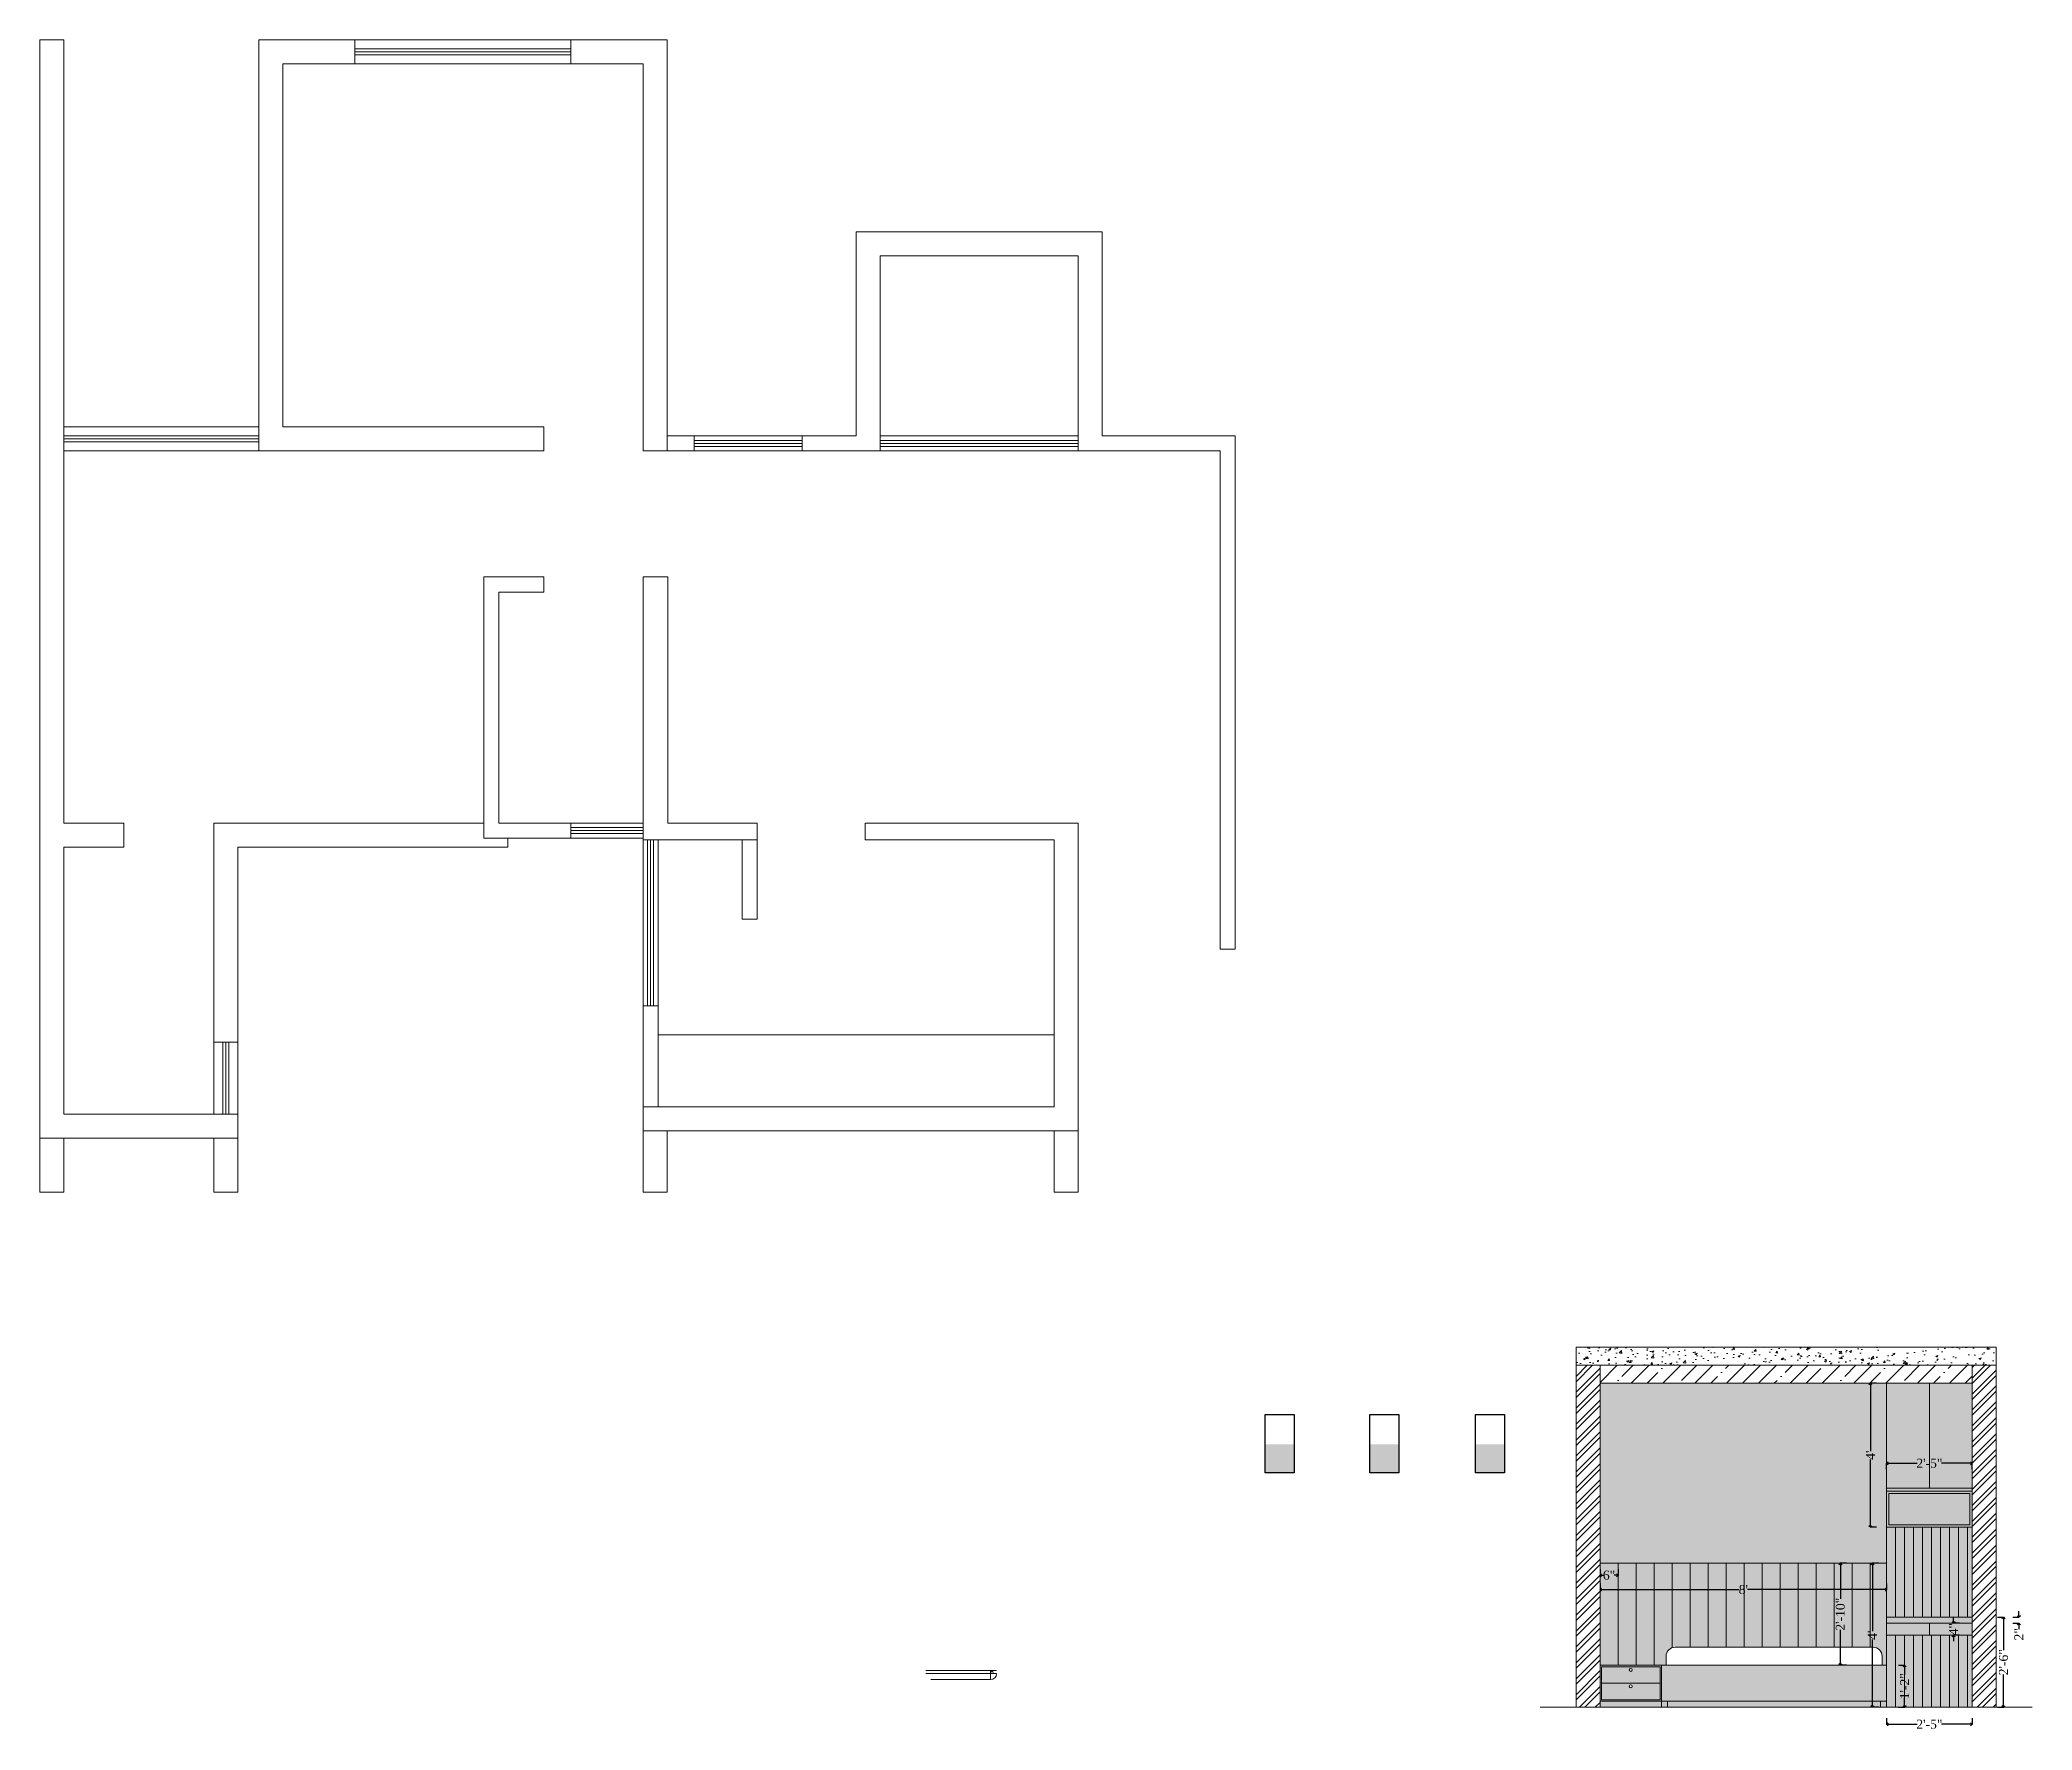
# Model space of a CAD drawing. Header units: inches. Extents: x 2744 to 7136, y -4349 to -2068.
# Drawn here: x 4895 to 5559, y -2687 to -2123 of the extents above; entities that cross this region are included whole.
import ezdxf

# ---------------------------------------------------------------- set-up
doc = ezdxf.new("R2010")
doc.units = ezdxf.units.IN
doc.header["$MEASUREMENT"] = 0
doc.header["$PDMODE"] = 32
doc.linetypes.add('DASHED2', pattern=[0.375, 0.25, -0.125])
doc.layers.add('FURNI', color=140, linetype='Continuous', lineweight=18)
doc.layers.add('HATCH', color=251, linetype='Continuous', lineweight=0, transparency=0.75)
doc.styles.add('syf', font='sylfaen.ttf')
doc.dimstyles.new('MAIN DIM', dxfattribs={"dimtxt": 250, "dimasz": 120, "dimexe": 0.075, "dimexo": 0, "dimgap": 0.03, "dimtad": 0, "dimdec": 0, "dimzin": 0, "dimdsep": 46, "dimtxsty": 'syf', "dimblk": 'OPEN90', "dimcen": 0, "dimclrd": 256, "dimclre": 256, "dimclrt": 3, "dimazin": 0, "dimtfac": 1, "dimtdec": 0, "dimtofl": 0, "dimtmove": 0, "dimatfit": 3, "dimldrblk": 'ORIGIN', "dimfxl": 0, "dimtolj": 1, "dimtzin": 0, "dimarcsym": 0})

msp = doc.modelspace()

# ---------------------------------------------------------------- blocks, each defined once
blk = doc.blocks.new('_Open90')
at = {"color": 0, "linetype": 'ByBlock', "lineweight": -2}
for p, q in [((0, 0), (-1, 0)), ((-0.5, 0.5), (0, 0)), ((0, 0), (-0.5, -0.5))]:
    blk.add_line(p, q, dxfattribs=at)
blk = doc.blocks.new('*D42')
at = {"layer": 'Defpoints', "color": 0, "transparency": 16777216}
for p in [(5510.82, -2679.1), (5539.32, -2679.1), (5539.32, -2684.77)]:
    blk.add_point(p, dxfattribs=at)
at = {"layer": 'FURNI', "color": 253, "linetype": 'DASHED2', "lineweight": -2, "transparency": 16777216}
for p, q in [((5510.82, -2682.77), (5510.82, -2684.84)), ((5539.32, -2682.77), (5539.32, -2684.84))]:
    blk.add_line(p, q, dxfattribs=at)
at = {"layer": 'FURNI', "color": 253, "lineweight": -2, "transparency": 16777216}
for p, q in [((5511.82, -2684.77), (5521.01, -2684.77)), ((5538.32, -2684.77), (5529.13, -2684.77))]:
    blk.add_line(p, q, dxfattribs=at)
at = {"layer": 'FURNI', "color": 253, "lineweight": -2, "transparency": 16777216, "rotation": 180}
blk.add_blockref('_Open90', (5510.82, -2684.77), dxfattribs=at)
at = {"layer": 'FURNI', "color": 253, "lineweight": -2, "transparency": 16777216}
blk.add_blockref('_Open90', (5539.32, -2684.77), dxfattribs=at)
at = {"layer": 'FURNI', "color": 1, "transparency": 16777216, "insert": (5525.07, -2684.77), "char_height": 3, "attachment_point": 5, "style": 'syf'}
blk.add_mtext('\\A1;2\'-5"', dxfattribs=at)
blk = doc.blocks.new('_Origin')
at = {"color": 0, "linetype": 'ByBlock', "lineweight": -2}
blk.add_line((0, 0), (-1, 0), dxfattribs=at)
blk.add_circle((0, 0), 0.5, dxfattribs=at)
blk = doc.blocks.new('*D43')
at = {"layer": 'Defpoints', "color": 0, "transparency": 16777216}
for p in [(5510.82, -2631.1), (5506.06, -2679.1), (5510.82, -2679.1)]:
    blk.add_point(p, dxfattribs=at)
at = {"layer": 'FURNI', "color": 253, "linetype": 'DASHED2', "lineweight": -2, "transparency": 16777216}
for p, q in [((5508.06, -2631.1), (5505.98, -2631.1)), ((5508.06, -2679.1), (5505.98, -2679.1))]:
    blk.add_line(p, q, dxfattribs=at)
at = {"layer": 'FURNI', "color": 253, "lineweight": -2, "transparency": 16777216}
for p, q in [((5506.06, -2632.1), (5506.06, -2653.71)), ((5506.06, -2678.1), (5506.06, -2656.5))]:
    blk.add_line(p, q, dxfattribs=at)
for p, rotation in [((5506.06, -2631.1), 90), ((5506.06, -2679.1), 270)]:
    blk.add_blockref('_Open90', p, dxfattribs=dict(at, rotation=rotation))
at = {"layer": 'FURNI', "color": 1, "transparency": 16777216, "insert": (5506.06, -2655.1), "char_height": 3, "attachment_point": 5, "rotation": 90, "style": 'syf'}
blk.add_mtext("\\A1;4'", dxfattribs=at)
blk = doc.blocks.new('*D44')
at = {"layer": 'Defpoints', "color": 0, "transparency": 16777216}
for p in [(5510.82, -2665.1), (5510.82, -2679.1), (5516.82, -2679.1)]:
    blk.add_point(p, dxfattribs=at)
at = {"layer": 'FURNI', "color": 253, "linetype": 'DASHED2', "lineweight": -2, "transparency": 16777216}
for p, q in [((5514.82, -2665.1), (5516.89, -2665.1)), ((5514.82, -2679.1), (5516.89, -2679.1))]:
    blk.add_line(p, q, dxfattribs=at)
at = {"layer": 'FURNI', "color": 253, "lineweight": -2, "transparency": 16777216}
for p, q in [((5516.82, -2666.1), (5516.82, -2668.2)), ((5516.82, -2678.1), (5516.82, -2676.01))]:
    blk.add_line(p, q, dxfattribs=at)
for p, rotation in [((5516.82, -2665.1), 90), ((5516.82, -2679.1), 270)]:
    blk.add_blockref('_Open90', p, dxfattribs=dict(at, rotation=rotation))
at = {"layer": 'FURNI', "color": 1, "transparency": 16777216, "insert": (5516.82, -2672.1), "char_height": 3, "attachment_point": 5, "rotation": 90, "style": 'syf'}
blk.add_mtext('\\A1;1\'-2"', dxfattribs=at)
blk = doc.blocks.new('*D45')
at = {"layer": 'Defpoints', "color": 0, "transparency": 16777216}
for p in [(5415.32, -2631.1), (5510.82, -2631.1), (5415.32, -2639.89)]:
    blk.add_point(p, dxfattribs=at)
at = {"layer": 'FURNI', "color": 253, "linetype": 'DASHED2', "lineweight": -2, "transparency": 16777216}
for p, q in [((5415.32, -2637.89), (5415.32, -2639.96)), ((5510.82, -2637.89), (5510.82, -2639.96))]:
    blk.add_line(p, q, dxfattribs=at)
at = {"layer": 'FURNI', "color": 253, "lineweight": -2, "transparency": 16777216}
for p, q in [((5416.32, -2639.89), (5461.7, -2639.89)), ((5509.82, -2639.89), (5464.44, -2639.89))]:
    blk.add_line(p, q, dxfattribs=at)
at = {"layer": 'FURNI', "color": 253, "lineweight": -2, "transparency": 16777216, "rotation": 180}
blk.add_blockref('_Open90', (5415.32, -2639.89), dxfattribs=at)
at = {"layer": 'FURNI', "color": 253, "lineweight": -2, "transparency": 16777216}
blk.add_blockref('_Open90', (5510.82, -2639.89), dxfattribs=at)
at = {"layer": 'FURNI', "color": 1, "transparency": 16777216, "insert": (5463.07, -2639.89), "char_height": 3, "attachment_point": 5, "style": 'syf'}
blk.add_mtext("\\A1;8'", dxfattribs=at)
blk = doc.blocks.new('*D46')
at = {"layer": 'Defpoints', "color": 0, "transparency": 16777216}
for p in [(5415.32, -2631.1), (5421.32, -2631.1), (5421.32, -2635.09)]:
    blk.add_point(p, dxfattribs=at)
at = {"layer": 'FURNI', "color": 253, "linetype": 'DASHED2', "lineweight": -2, "transparency": 16777216}
for p, q in [((5415.32, -2633.09), (5415.32, -2635.17)), ((5421.32, -2633.09), (5421.32, -2635.17))]:
    blk.add_line(p, q, dxfattribs=at)
at = {"layer": 'FURNI', "color": 253, "lineweight": -2, "transparency": 16777216}
for p, q in [((5416.32, -2635.09), (5416.66, -2635.09)), ((5420.32, -2635.09), (5419.98, -2635.09))]:
    blk.add_line(p, q, dxfattribs=at)
at = {"layer": 'FURNI', "color": 253, "lineweight": -2, "transparency": 16777216, "rotation": 180}
blk.add_blockref('_Open90', (5415.32, -2635.09), dxfattribs=at)
at = {"layer": 'FURNI', "color": 253, "lineweight": -2, "transparency": 16777216}
blk.add_blockref('_Open90', (5421.32, -2635.09), dxfattribs=at)
at = {"layer": 'FURNI', "color": 1, "transparency": 16777216, "insert": (5418.32, -2635.09), "char_height": 3, "attachment_point": 5, "style": 'syf'}
blk.add_mtext('\\A1;6"', dxfattribs=at)
blk = doc.blocks.new('*D47')
at = {"layer": 'Defpoints', "color": 0, "transparency": 16777216}
for p in [(5495.41, -2631.1), (5510.82, -2631.1), (5510.82, -2665.1)]:
    blk.add_point(p, dxfattribs=at)
at = {"layer": 'FURNI', "color": 253, "linetype": 'DASHED2', "lineweight": -2, "transparency": 16777216}
for p, q in [((5497.41, -2631.1), (5495.34, -2631.1)), ((5497.41, -2665.1), (5495.34, -2665.1))]:
    blk.add_line(p, q, dxfattribs=at)
at = {"layer": 'FURNI', "color": 253, "lineweight": -2, "transparency": 16777216}
for p, q in [((5495.41, -2632.1), (5495.41, -2642.96)), ((5495.41, -2664.1), (5495.41, -2653.25))]:
    blk.add_line(p, q, dxfattribs=at)
for p, rotation in [((5495.41, -2631.1), 90), ((5495.41, -2665.1), 270)]:
    blk.add_blockref('_Open90', p, dxfattribs=dict(at, rotation=rotation))
at = {"layer": 'FURNI', "color": 1, "transparency": 16777216, "insert": (5495.41, -2648.1), "char_height": 3, "attachment_point": 5, "rotation": 90, "style": 'syf'}
blk.add_mtext('\\A1;2\'-10"', dxfattribs=at)
blk = doc.blocks.new('*D48')
at = {"layer": 'Defpoints', "color": 0, "transparency": 16777216}
for p in [(5510.82, -2571.1), (5505.41, -2619.1), (5510.82, -2619.1)]:
    blk.add_point(p, dxfattribs=at)
at = {"layer": 'FURNI', "color": 253, "linetype": 'DASHED2', "lineweight": -2, "transparency": 16777216}
for p, q in [((5507.41, -2571.1), (5505.34, -2571.1)), ((5507.41, -2619.1), (5505.34, -2619.1))]:
    blk.add_line(p, q, dxfattribs=at)
at = {"layer": 'FURNI', "color": 253, "lineweight": -2, "transparency": 16777216}
for p, q in [((5505.41, -2572.1), (5505.41, -2593.71)), ((5505.41, -2618.1), (5505.41, -2596.5))]:
    blk.add_line(p, q, dxfattribs=at)
for p, rotation in [((5505.41, -2571.1), 90), ((5505.41, -2619.1), 270)]:
    blk.add_blockref('_Open90', p, dxfattribs=dict(at, rotation=rotation))
at = {"layer": 'FURNI', "color": 1, "transparency": 16777216, "insert": (5505.41, -2595.1), "char_height": 3, "attachment_point": 5, "rotation": 90, "style": 'syf'}
blk.add_mtext("\\A1;4'", dxfattribs=at)
blk = doc.blocks.new('*D49')
at = {"layer": 'Defpoints', "color": 0, "transparency": 16777216}
for p in [(5539.32, -2597.8), (5510.82, -2606.1), (5539.32, -2606.1)]:
    blk.add_point(p, dxfattribs=at)
at = {"layer": 'FURNI', "color": 253, "linetype": 'DASHED2', "lineweight": -2, "transparency": 16777216}
for p, q in [((5510.82, -2599.8), (5510.82, -2597.72)), ((5539.32, -2599.8), (5539.32, -2597.72))]:
    blk.add_line(p, q, dxfattribs=at)
at = {"layer": 'FURNI', "color": 253, "lineweight": -2, "transparency": 16777216}
for p, q in [((5511.82, -2597.8), (5521.01, -2597.8)), ((5538.32, -2597.8), (5529.13, -2597.8))]:
    blk.add_line(p, q, dxfattribs=at)
at = {"layer": 'FURNI', "color": 253, "lineweight": -2, "transparency": 16777216, "rotation": 180}
blk.add_blockref('_Open90', (5510.82, -2597.8), dxfattribs=at)
at = {"layer": 'FURNI', "color": 253, "lineweight": -2, "transparency": 16777216}
blk.add_blockref('_Open90', (5539.32, -2597.8), dxfattribs=at)
at = {"layer": 'FURNI', "color": 1, "transparency": 16777216, "insert": (5525.07, -2597.8), "char_height": 3, "attachment_point": 5, "style": 'syf'}
blk.add_mtext('\\A1;2\'-5"', dxfattribs=at)
blk = doc.blocks.new('*D50')
at = {"layer": 'Defpoints', "color": 0, "transparency": 16777216}
for p in [(5525.82, -2649.1), (5525.82, -2679.1), (5549.77, -2679.1)]:
    blk.add_point(p, dxfattribs=at)
at = {"layer": 'FURNI', "color": 253, "linetype": 'DASHED2', "lineweight": -2, "transparency": 16777216}
for p, q in [((5547.77, -2649.1), (5549.84, -2649.1)), ((5547.77, -2679.1), (5549.84, -2679.1))]:
    blk.add_line(p, q, dxfattribs=at)
at = {"layer": 'FURNI', "color": 253, "lineweight": -2, "transparency": 16777216}
for p, q in [((5549.77, -2650.1), (5549.77, -2660.04)), ((5549.77, -2678.1), (5549.77, -2668.17))]:
    blk.add_line(p, q, dxfattribs=at)
for p, rotation in [((5549.77, -2649.1), 90), ((5549.77, -2679.1), 270)]:
    blk.add_blockref('_Open90', p, dxfattribs=dict(at, rotation=rotation))
at = {"layer": 'FURNI', "color": 1, "transparency": 16777216, "insert": (5549.77, -2664.1), "char_height": 3, "attachment_point": 5, "rotation": 90, "style": 'syf'}
blk.add_mtext('\\A1;2\'-6"', dxfattribs=at)
blk = doc.blocks.new('*D51')
at = {"layer": 'Defpoints', "color": 0, "transparency": 16777216}
for p in [(5539.32, -2649.1), (5539.32, -2651.1), (5554.91, -2651.1)]:
    blk.add_point(p, dxfattribs=at)
at = {"layer": 'FURNI', "color": 253, "lineweight": -2, "transparency": 16777216}
for p, q in [((5554.91, -2648.1), (5554.91, -2647.1)), ((5554.91, -2652.1), (5554.91, -2653.1))]:
    blk.add_line(p, q, dxfattribs=at)
at = {"layer": 'FURNI', "color": 253, "linetype": 'DASHED2', "lineweight": -2, "transparency": 16777216}
for p, q in [((5552.91, -2649.1), (5554.99, -2649.1)), ((5552.91, -2651.1), (5554.99, -2651.1))]:
    blk.add_line(p, q, dxfattribs=at)
at = {"layer": 'FURNI', "color": 253, "lineweight": -2, "transparency": 16777216}
for p, rotation in [((5554.91, -2649.1), 270), ((5554.91, -2651.1), 90)]:
    blk.add_blockref('_Open90', p, dxfattribs=dict(at, rotation=rotation))
at = {"layer": 'FURNI', "color": 1, "transparency": 16777216, "insert": (5554.91, -2654.78), "char_height": 3, "attachment_point": 5, "rotation": 90, "style": 'syf'}
blk.add_mtext('\\A1;2"', dxfattribs=at)
blk = doc.blocks.new('*D52')
at = {"layer": 'Defpoints', "color": 0, "transparency": 16777216}
for p in [(5533.12, -2655.1), (5539.32, -2651.1), (5539.32, -2655.1)]:
    blk.add_point(p, dxfattribs=at)
at = {"layer": 'FURNI', "color": 253, "linetype": 'DASHED2', "lineweight": -2, "transparency": 16777216}
for p, q in [((5535.12, -2651.1), (5533.05, -2651.1)), ((5535.12, -2655.1), (5533.05, -2655.1))]:
    blk.add_line(p, q, dxfattribs=at)
at = {"layer": 'FURNI', "color": 253, "lineweight": -2, "transparency": 16777216}
for p, q in [((5533.12, -2650.1), (5533.12, -2649.1)), ((5533.12, -2656.1), (5533.12, -2657.1))]:
    blk.add_line(p, q, dxfattribs=at)
for p, rotation in [((5533.12, -2651.1), 270), ((5533.12, -2655.1), 90)]:
    blk.add_blockref('_Open90', p, dxfattribs=dict(at, rotation=rotation))
at = {"layer": 'FURNI', "color": 1, "transparency": 16777216, "insert": (5533.12, -2653.1), "char_height": 3, "attachment_point": 5, "rotation": 90, "style": 'syf'}
blk.add_mtext('\\A1;4"', dxfattribs=at)

# ---------------------------------------------------------------- dimensions: what is measured, and where the dimension line sits
at = {"layer": 'FURNI', "color": 18, "true_color": 0x000000}
for base, p1, p2, picture, middle in [((5505.41, -2619.1), (5510.82, -2571.1), (5510.82, -2619.1), '*D48', (5505.41, -2595.1)), ((5495.41, -2631.1), (5510.82, -2665.1), (5510.82, -2631.1), '*D47', (5495.41, -2648.1)), ((5506.06, -2679.1), (5510.82, -2631.1), (5510.82, -2679.1), '*D43', (5506.06, -2655.1)), ((5554.91, -2651.1), (5539.32, -2649.1), (5539.32, -2651.1), '*D51', (5554.91, -2654.78)), ((5549.77, -2679.1), (5525.82, -2649.1), (5525.82, -2679.1), '*D50', (5549.77, -2664.1)), ((5533.12, -2655.1), (5539.32, -2651.1), (5539.32, -2655.1), '*D52', (5533.12, -2653.1)), ((5516.82, -2679.1), (5510.82, -2665.1), (5510.82, -2679.1), '*D44', (5516.82, -2672.1))]:
    dim = msp.add_linear_dim(base=base, p1=p1, p2=p2, angle=90, dimstyle='MAIN DIM', override={"dimtxt": 3, "dimasz": 1, "dimlunit": 4, "dimclrd": 253, "dimclre": 253, "dimclrt": 1, "dimfxl": 2, "dimfxlon": 1, "dimarcsym": 1}, dxfattribs=at)
    dim.commit()
    dim.dimension.update_dxf_attribs({"geometry": picture, "text_midpoint": middle})
for base, p1, p2, picture, middle in [((5539.31964466, -2597.79970287), (5510.81964466, -2606.10461397), (5539.31964466, -2606.10461397), '*D49', (5525.06964466, -2597.79970287)), ((5415.31964466, -2639.88587221), (5510.81964466, -2631.10461397), (5415.31964466, -2631.10461397), '*D45', (5463.06964466, -2639.88587221)), ((5421.32, -2635.09), (5415.32, -2631.1), (5421.32, -2631.1), '*D46', (5418.32, -2635.09)), ((5539.31964466, -2684.76535141), (5510.81964466, -2679.10461397), (5539.31964466, -2679.10461397), '*D42', (5525.06964466, -2684.76535141))]:
    dim = msp.add_linear_dim(base=base, p1=p1, p2=p2, dimstyle='MAIN DIM', override={"dimtxt": 3, "dimasz": 1, "dimlunit": 4, "dimclrd": 253, "dimclre": 253, "dimclrt": 1, "dimfxl": 2, "dimfxlon": 1, "dimarcsym": 1}, dxfattribs=at)
    dim.commit()
    dim.dimension.update_dxf_attribs({"geometry": picture, "text_midpoint": middle})

# ---------------------------------------------------------------- hatches: boundary and pattern name
at = {"true_color": 0xe8e3de}
h = msp.add_hatch(color=254, dxfattribs=at)
h.dxf.hatch_style = 1
h.paths.add_polyline_path([(5510.82, -2571.1), (5415.32, -2571.1), (5415.32, -2631.1), (5510.82, -2631.1)])
at = {"true_color": 0x8a817b}
h = msp.add_hatch(color=8, dxfattribs=at)
h.dxf.hatch_style = 1
h.paths.add_polyline_path([(5525.07, -2651.1), (5510.82, -2651.1), (5510.82, -2655.1), (5525.07, -2655.1)])
h.paths.add_polyline_path([(5539.32, -2651.1), (5525.07, -2651.1), (5525.07, -2655.1), (5539.32, -2655.1)])
h.paths.add_polyline_path([(5539.32, -2649.1), (5510.82, -2649.1), (5510.82, -2651.1), (5525.07, -2651.1), (5539.32, -2651.1)])
h.paths.add_polyline_path([(5539.32, -2571.1), (5525.07, -2571.1), (5525.07, -2607.1), (5539.32, -2607.1)])
h.paths.add_polyline_path([(5525.07, -2571.1), (5510.82, -2571.1), (5510.82, -2607.1), (5525.07, -2607.1)])
h.paths.add_polyline_path([(5539.32, -2607.1), (5525.07, -2607.1), (5510.82, -2607.1), (5510.82, -2619.1), (5539.32, -2619.1)])
h.paths.add_polyline_path([(5538.57, -2607.85), (5538.57, -2618.35), (5511.57, -2618.35), (5511.57, -2607.85)], flags=16)
at = {"true_color": 0xe8e3de}
h = msp.add_hatch(color=254, dxfattribs=at)
h.dxf.hatch_style = 1
h.paths.add_polyline_path([(5313.35, -2591.52), (5303.69, -2591.52), (5303.69, -2601.03), (5313.35, -2601.03)])
at = {"true_color": 0xbdbcbc}
h = msp.add_hatch(color=9, dxfattribs=at)
h.dxf.hatch_style = 1
h.paths.add_polyline_path([(5348.24, -2591.52), (5338.59, -2591.52), (5338.59, -2601.03), (5348.24, -2601.03)])
at = {"true_color": 0x8a817b}
h = msp.add_hatch(color=8, dxfattribs=at)
h.dxf.hatch_style = 1
h.paths.add_polyline_path([(5383.5, -2591.52), (5373.85, -2591.52), (5373.85, -2601.03), (5383.5, -2601.03)])
at = {"true_color": 0xe8e3de}
h = msp.add_hatch(color=254, dxfattribs=at)
h.dxf.hatch_style = 1
h.paths.add_polyline_path([(5538.57, -2607.85), (5511.57, -2607.85), (5511.57, -2618.35), (5538.57, -2618.35)])
at = {"true_color": 0x000000}
h = msp.add_hatch(color=18, dxfattribs=at)
h.dxf.hatch_style = 1
h.set_gradient(color1=(237, 238, 153), color2=(232, 227, 222), name='CURVED')
h.paths.add_polyline_path([(5538.57, -2607.85), (5511.57, -2607.85), (5511.57, -2610.48), (5538.57, -2610.48)])
at = {"true_color": 0xe8e3de}
h = msp.add_hatch(color=254, dxfattribs=at)
h.dxf.hatch_style = 1
h.paths.add_polyline_path([(5539.32, -2619.1), (5510.82, -2619.1), (5510.82, -2649.1), (5539.32, -2649.1)])
h.paths.add_polyline_path([(5539.32, -2655.1), (5510.82, -2655.1), (5510.82, -2679.1), (5539.32, -2679.1)])
at = {"true_color": 0x000000}
h = msp.add_hatch(color=18, dxfattribs=at)
h.dxf.hatch_style = 1
h.set_gradient(color1=(232, 227, 222), color2=(237, 238, 153), name='CURVED')
h.paths.add_polyline_path([(5510.82, -2626.55), (5415.32, -2626.55), (5415.32, -2631.1), (5510.82, -2631.1)])
h = msp.add_hatch(color=18, dxfattribs=at)
h.dxf.hatch_style = 1
h.set_gradient(color1=(189, 188, 188), color2=(132, 132, 132), name='INVCYLINDER')
h.paths.add_polyline_path([(5421.32, -2631.1), (5415.32, -2631.1), (5415.32, -2665.1), (5421.32, -2665.1)])
h = msp.add_hatch(color=18, dxfattribs=at)
h.dxf.hatch_style = 1
h.set_gradient(color1=(189, 188, 188), color2=(132, 132, 132), name='INVCYLINDER')
h.paths.add_polyline_path([(5427.32, -2631.1), (5421.32, -2631.1), (5421.32, -2665.1), (5427.32, -2665.1)])
h = msp.add_hatch(color=18, dxfattribs=at)
h.dxf.hatch_style = 1
h.set_gradient(color1=(189, 188, 188), color2=(132, 132, 132), name='INVCYLINDER')
h.paths.add_polyline_path([(5433.32, -2631.1), (5427.32, -2631.1), (5427.32, -2665.1), (5433.32, -2665.1)])
h = msp.add_hatch(color=18, dxfattribs=at)
h.dxf.hatch_style = 1
h.set_gradient(color1=(189, 188, 188), color2=(132, 132, 132), name='INVCYLINDER')
h.paths.add_polyline_path([(5439.32, -2631.1), (5433.32, -2631.1), (5433.32, -2665.1), (5435.82, -2665.1), (5437.32, -2665.1), (5437.32, -2662.1, -0.317837), (5439.32, -2659.28)])
h = msp.add_hatch(color=18, dxfattribs=at)
h.dxf.hatch_style = 1
h.set_gradient(color1=(189, 188, 188), color2=(132, 132, 132), name='INVCYLINDER')
h.paths.add_polyline_path([(5445.32, -2631.1), (5439.32, -2631.1), (5439.32, -2659.28, -0.085164), (5440.32, -2659.1), (5445.32, -2659.1)])
h = msp.add_hatch(color=18, dxfattribs=at)
h.dxf.hatch_style = 1
h.set_gradient(color1=(189, 188, 188), color2=(132, 132, 132), name='INVCYLINDER')
h.paths.add_polyline_path([(5451.32, -2631.1), (5445.32, -2631.1), (5445.32, -2659.1), (5451.32, -2659.1)])
h = msp.add_hatch(color=18, dxfattribs=at)
h.dxf.hatch_style = 1
h.set_gradient(color1=(189, 188, 188), color2=(132, 132, 132), name='INVCYLINDER')
h.paths.add_polyline_path([(5457.32, -2631.1), (5451.32, -2631.1), (5451.32, -2659.1), (5457.32, -2659.1)])
h = msp.add_hatch(color=18, dxfattribs=at)
h.dxf.hatch_style = 1
h.set_gradient(color1=(189, 188, 188), color2=(132, 132, 132), name='INVCYLINDER')
h.paths.add_polyline_path([(5463.32, -2631.1), (5457.32, -2631.1), (5457.32, -2659.1), (5463.32, -2659.1)])
h = msp.add_hatch(color=18, dxfattribs=at)
h.dxf.hatch_style = 1
h.set_gradient(color1=(189, 188, 188), color2=(132, 132, 132), name='INVCYLINDER')
h.paths.add_polyline_path([(5469.32, -2631.1), (5463.32, -2631.1), (5463.32, -2659.1), (5469.32, -2659.1)])
h = msp.add_hatch(color=18, dxfattribs=at)
h.dxf.hatch_style = 1
h.set_gradient(color1=(189, 188, 188), color2=(132, 132, 132), name='INVCYLINDER')
h.paths.add_polyline_path([(5475.32, -2631.1), (5469.32, -2631.1), (5469.32, -2659.1), (5475.32, -2659.1)])
h = msp.add_hatch(color=18, dxfattribs=at)
h.dxf.hatch_style = 1
h.set_gradient(color1=(189, 188, 188), color2=(132, 132, 132), name='INVCYLINDER')
h.paths.add_polyline_path([(5481.32, -2631.1), (5475.32, -2631.1), (5475.32, -2659.1), (5481.32, -2659.1)])
h = msp.add_hatch(color=18, dxfattribs=at)
h.dxf.hatch_style = 1
h.set_gradient(color1=(189, 188, 188), color2=(132, 132, 132), name='INVCYLINDER')
h.paths.add_polyline_path([(5487.32, -2631.1), (5481.32, -2631.1), (5481.32, -2659.1), (5487.32, -2659.1)])
h = msp.add_hatch(color=18, dxfattribs=at)
h.dxf.hatch_style = 1
h.set_gradient(color1=(189, 188, 188), color2=(132, 132, 132), name='INVCYLINDER')
h.paths.add_polyline_path([(5493.32, -2631.1), (5487.32, -2631.1), (5487.32, -2659.1), (5493.32, -2659.1)])
h = msp.add_hatch(color=18, dxfattribs=at)
h.dxf.hatch_style = 1
h.set_gradient(color1=(189, 188, 188), color2=(132, 132, 132), name='INVCYLINDER')
h.paths.add_polyline_path([(5499.32, -2631.1), (5493.32, -2631.1), (5493.32, -2659.1), (5499.32, -2659.1)])
h = msp.add_hatch(color=18, dxfattribs=at)
h.dxf.hatch_style = 1
h.set_gradient(color1=(189, 188, 188), color2=(132, 132, 132), name='INVCYLINDER')
h.paths.add_polyline_path([(5505.32, -2631.1), (5499.32, -2631.1), (5499.32, -2659.1), (5505.32, -2659.1)])
h = msp.add_hatch(color=18, dxfattribs=at)
h.dxf.hatch_style = 1
h.set_gradient(color1=(189, 188, 188), color2=(132, 132, 132), name='INVCYLINDER')
h.paths.add_polyline_path([(5510.82, -2631.1), (5505.32, -2631.1), (5505.32, -2659.1), (5506.32, -2659.1, -0.414214), (5509.32, -2662.1), (5509.32, -2665.1), (5510.82, -2665.1)])
at = {"true_color": 0x8a817b}
h = msp.add_hatch(color=8, dxfattribs=at)
h.dxf.hatch_style = 1
h.paths.add_polyline_path([(5435.82, -2665.1), (5415.32, -2665.1), (5415.32, -2677.1), (5435.82, -2677.1)])
h.paths.add_polyline_path([(5415.82, -2676.6), (5415.82, -2665.6), (5435.32, -2665.6), (5435.32, -2676.6)], flags=16)
h.paths.add_polyline_path([(5425.07, -2672.14, -1), (5426.07, -2672.14, -1)], flags=0)
h.paths.add_polyline_path([(5425.07, -2666.64, -1), (5426.07, -2666.64, -1)], flags=0)
h = msp.add_hatch(color=8, dxfattribs=at)
h.dxf.hatch_style = 1
h.paths.add_polyline_path([(5435.32, -2665.6), (5415.82, -2665.6), (5415.82, -2671.1), (5435.32, -2671.1)])
h.paths.add_polyline_path([(5425.07, -2666.64, -1), (5426.07, -2666.64, -1)], flags=16)
h.paths.add_polyline_path([(5435.32, -2671.1), (5415.82, -2671.1), (5415.82, -2676.6), (5435.32, -2676.6)])
h.paths.add_polyline_path([(5425.07, -2672.14, -1), (5426.07, -2672.14, -1)], flags=16)
h.paths.add_polyline_path([(5435.82, -2677.1), (5415.32, -2677.1), (5415.32, -2679.1), (5435.82, -2679.1)])
at = {"true_color": 0xbdbcbc}
h = msp.add_hatch(color=9, dxfattribs=at)
h.dxf.hatch_style = 1
h.paths.add_polyline_path([(5510.82, -2665.1), (5435.82, -2665.1), (5435.82, -2677.1), (5510.82, -2677.1)])
h.paths.add_polyline_path([(5508.82, -2677.1), (5437.82, -2677.1), (5437.82, -2679.1), (5508.82, -2679.1)])
at = {"true_color": 0xe8e3de}
h = msp.add_hatch(color=254, dxfattribs=at)
h.dxf.hatch_style = 1
h.paths.add_polyline_path([(5437.82, -2677.1), (5435.82, -2677.1), (5435.82, -2679.1), (5437.82, -2679.1)])
h.paths.add_polyline_path([(5510.82, -2677.1), (5508.82, -2677.1), (5508.82, -2679.1), (5510.82, -2679.1)])
at = {"layer": 'HATCH', "true_color": 0x939598, "transparency": 33554687}
h = msp.add_hatch(dxfattribs=at)
h.set_pattern_fill('AR-CONC', color=252)
h.set_pattern_definition([(50, (0, -10), (7.172602, -0.6275213), [0.75, -8.25]), (355, (0, -10), (-1.387513, 7.521921), [0.6, -6.6]), (100.45144, (0.598, -10.052), (5.7850885, 6.8944), [0.637402, -7.011421]), (46.1842, (0, -8), (10.672413, -1.655193), [1.125, -12.375]), (96.63564, (0.889, -8.138), (9.34662, 9.741186), [0.956103, -10.517138]), (351.18416, (0, -8), (9.34662, 9.741186), [0.9, -9.9]), (21, (1, -8.5), (5.9690705, -4.026189), [0.75, -8.25]), (326, (1, -8.5), (2.433153, 7.2515005), [0.6, -6.6]), (71.45144, (1.4974, -8.8355), (8.402224, 3.2253115), [0.637402, -7.011421]), (37.5, (0, -10), (0.1215986, 3.3289385), [0, -6.52, 0, -6.7, 0, -6.625]), (7.5, (0, -10), (2.6306954, 3.9441171), [0, -3.82, 0, -6.37, 0, -2.525]), (327.5, (-2.23, -10), (5.3382244, -0.2255487), [0, -2.5, 0, -7.8, 0, -10.35]), (317.5, (-3.23, -10), (5.8318617, 1.00105), [0, -3.25, 0, -5.18, 0, -7.35])])
h.paths.add_polyline_path([(5547.32, -2559.1), (5407.32, -2559.1), (5407.32, -2565.1), (5547.32, -2565.1)])
h = msp.add_hatch(dxfattribs=at)
h.set_pattern_fill('ANSI32', color=252, scale=10)
h.paths.add_polyline_path([(5415.32, -2565.1), (5407.32, -2565.1), (5407.32, -2679.1), (5415.32, -2679.1)])
h.paths.add_polyline_path([(5547.32, -2565.1), (5539.32, -2565.1), (5539.32, -2679.1), (5547.32, -2679.1)])
at = {"layer": 'HATCH', "true_color": 0xafd9aa, "transparency": 33554687}
h = msp.add_hatch(dxfattribs=at)
h.set_pattern_fill('ANSI35', color=9, scale=30)
h.set_pattern_definition([(45, (0, -10), (-5.303301, 5.303301), []), (45, (5.303, -10), (-5.303301, 5.303301), [9.375, -1.875, 0, -1.875])])
h.paths.add_polyline_path([(5539.32, -2565.1), (5415.32, -2565.1), (5415.32, -2571.1), (5539.32, -2571.1)])

# ---------------------------------------------------------------- linework, layer by layer
for points in [[(5303.69, -2581.56), (5313.35, -2581.56), (5313.35, -2601.03), (5303.69, -2601.03)], [(5338.59, -2581.56), (5348.24, -2581.56), (5348.24, -2601.03), (5338.59, -2601.03)], [(5373.85, -2581.56), (5383.5, -2581.56), (5383.5, -2601.03), (5373.85, -2601.03)]]:
    msp.add_lwpolyline(points, close=True)
at = {"layer": 'FURNI', "color": 18, "true_color": 0x000000}
for p, q in [((4903.39, -2123.46), (4895.39, -2123.46)), ((4903.39, -2262.96), (4903.39, -2123.46)), ((4968.39, -2260.46), (4968.39, -2123.46)), ((4968.39, -2123.46), (5104.39, -2123.46)), ((5104.39, -2123.46), (5104.39, -2260.46)), ((4976.39, -2252.46), (4976.39, -2131.46)), ((4976.39, -2131.46), (5096.39, -2131.46)), ((5096.39, -2131.46), (5096.39, -2260.46)), ((5175.39, -2195.46), (5241.39, -2195.46)), ((5175.39, -2260.46), (5175.39, -2195.46)), ((5241.39, -2195.46), (5241.39, -2260.46)), ((5063.39, -2260.46), (5063.39, -2252.46)), ((5241.39, -2255.46), (5175.39, -2255.46)), ((5175.39, -2255.46), (5175.39, -2260.46)), ((5293.68, -2255.46), (5249.39, -2255.46)), ((5293.68, -2426.46), (5293.68, -2255.46)), ((4903.39, -2384.46), (4903.39, -2260.46)), ((4903.39, -2260.46), (5063.39, -2260.46)), ((5096.39, -2260.46), (5104.39, -2260.46)), ((5288.68, -2260.46), (5104.39, -2260.46)), ((5288.68, -2426.46), (5288.68, -2260.46)), ((5043.39, -2389.46), (5043.39, -2302.46)), ((5043.39, -2302.46), (5063.39, -2302.46)), ((5043.39, -2302.46), (5043.39, -2384.46)), ((5063.39, -2307.46), (5063.39, -2302.46)), ((5096.39, -2302.46), (5104.68, -2302.46)), ((5096.39, -2307.46), (5096.39, -2302.46)), ((5104.68, -2302.46), (5104.68, -2384.46)), ((5048.39, -2384.46), (5048.39, -2307.46)), ((5048.39, -2307.46), (5063.39, -2307.46)), ((5096.39, -2307.46), (5096.39, -2384.46)), ((4903.39, -2384.46), (4923.39, -2384.46)), ((4923.39, -2384.46), (4923.39, -2392.46)), ((5043.39, -2384.46), (4953.39, -2384.46)), ((4953.39, -2384.46), (4953.39, -2481.46)), ((5096.39, -2384.46), (5048.39, -2384.46)), ((5096.39, -2389.46), (5096.39, -2507.46)), ((5134.39, -2390.01), (5096.39, -2390.01)), ((5096.39, -2390.01), (5101.39, -2390.01)), ((5101.39, -2390.01), (5101.39, -2479.01)), ((5104.68, -2384.46), (5134.39, -2384.46)), ((5129.39, -2416.51), (5129.39, -2390.01)), ((5134.39, -2384.46), (5134.39, -2416.51)), ((5170.39, -2384.46), (5170.39, -2390.01)), ((5170.39, -2384.46), (5241.39, -2384.46)), ((5233.39, -2390.01), (5170.39, -2390.01)), ((5233.39, -2479.01), (5233.39, -2390.01)), ((5241.39, -2507.46), (5241.39, -2384.46)), ((5241.39, -2487.01), (5241.39, -2389.46)), ((4923.39, -2392.46), (4903.39, -2392.46)), ((4903.39, -2392.46), (4923.39, -2392.46)), ((4903.39, -2481.46), (4903.39, -2392.46)), ((5129.39, -2416.51), (5134.39, -2416.51)), ((5288.68, -2426.46), (5293.68, -2426.46)), ((5101.39, -2455.01), (5233.39, -2455.01)), ((4953.39, -2481.46), (4903.39, -2481.46)), ((5096.39, -2479.01), (5233.39, -2479.01)), ((5134.39, -2479.01), (5233.39, -2479.01)), ((4903.39, -2507.46), (4903.39, -2489.46)), ((4953.39, -2489.46), (4953.39, -2507.46)), ((4961.39, -2489.46), (4961.39, -2507.46)), ((5096.39, -2487.01), (5241.39, -2487.01)), ((5104.39, -2487.01), (5104.39, -2507.46)), ((5233.39, -2507.46), (5233.39, -2487.01)), ((4895.39, -2507.46), (4903.39, -2507.46)), ((4953.39, -2507.46), (4961.39, -2507.46)), ((5096.39, -2507.46), (5104.39, -2507.46)), ((5233.39, -2507.46), (5241.39, -2507.46)), ((5407.32, -2679.1), (5407.32, -2559.1)), ((5407.32, -2559.1), (5547.32, -2559.1)), ((5547.32, -2679.1), (5547.32, -2559.1)), ((5407.32, -2565.1), (5547.32, -2565.1)), ((5415.32, -2679.1), (5415.32, -2565.1)), ((5539.32, -2679.1), (5539.32, -2565.1)), ((5415.32, -2571.1), (5539.32, -2571.1)), ((5510.82, -2619.1), (5510.82, -2571.1)), ((5525.07, -2606.1), (5525.07, -2571.1)), ((5510.82, -2607.1), (5539.32, -2607.1)), ((5510.82, -2619.1), (5539.32, -2619.1)), ((5510.82, -2619.1), (5510.82, -2679.1)), ((5415.32, -2631.1), (5510.82, -2631.1)), ((5421.32, -2665.1), (5421.32, -2631.1)), ((5427.32, -2665.1), (5427.32, -2631.1)), ((5433.32, -2665.1), (5433.32, -2631.1)), ((5439.32, -2659.28), (5439.32, -2631.1)), ((5445.32, -2659.1), (5445.32, -2631.1)), ((5451.32, -2659.1), (5451.32, -2631.1)), ((5457.32, -2659.1), (5457.32, -2631.1)), ((5463.32, -2659.1), (5463.32, -2631.1)), ((5469.32, -2659.1), (5469.32, -2631.1)), ((5475.32, -2659.1), (5475.32, -2631.1)), ((5481.32, -2659.1), (5481.32, -2631.1)), ((5487.32, -2659.1), (5487.32, -2631.1)), ((5493.32, -2659.1), (5493.32, -2631.1)), ((5499.32, -2659.1), (5499.32, -2631.1)), ((5505.32, -2659.1), (5505.32, -2631.1)), ((5510.82, -2631.1), (5510.82, -2679.1)), ((5510.82, -2649.1), (5539.32, -2649.1)), ((5510.82, -2651.1), (5539.32, -2651.1)), ((5510.82, -2655.1), (5539.32, -2655.1)), ((5525.07, -2655.1), (5525.07, -2651.1)), ((5437.32, -2665.1), (5437.32, -2662.1)), ((5440.32, -2659.1), (5506.32, -2659.1)), ((5509.32, -2662.1), (5509.32, -2665.1)), ((5214.24, -2666.91), (5190.6, -2666.91)), ((5214.24, -2667.91), (5190.6, -2667.91)), ((5212.24, -2666.91), (5212.24, -2669.91)), ((5435.82, -2665.1), (5435.82, -2677.1)), ((5435.82, -2665.1), (5510.82, -2665.1)), ((5510.82, -2665.1), (5510.82, -2677.1)), ((5212.24, -2669.91), (5192.3, -2669.91)), ((5435.32, -2671.1), (5415.82, -2671.1)), ((5395.32, -2679.1), (5559.32, -2679.1)), ((5435.82, -2677.1), (5510.82, -2677.1)), ((5437.82, -2677.1), (5437.82, -2679.1)), ((5508.82, -2677.1), (5508.82, -2679.1))]:
    msp.add_line(p, q, dxfattribs=at)
at = {"layer": 'FURNI', "color": 143, "true_color": 0x7aafdf}
for p, q in [((5000.39, -2131.46), (5000.39, -2123.46)), ((5072.39, -2131.46), (5072.39, -2123.46)), ((5000.39, -2126.46), (5072.39, -2126.46)), ((5000.39, -2127.46), (5072.39, -2127.46)), ((5000.39, -2128.46), (5072.39, -2128.46)), ((4903.39, -2255.46), (4968.39, -2255.46)), ((4903.39, -2256.46), (4968.39, -2256.46)), ((4968.39, -2260.46), (4968.39, -2252.46)), ((5113.39, -2255.46), (5113.39, -2260.46)), ((5113.39, -2256.96), (5149.39, -2256.96)), ((5149.39, -2255.46), (5149.39, -2260.46)), ((5175.39, -2256.96), (5241.39, -2256.96)), ((4903.39, -2257.46), (4968.39, -2257.46)), ((5113.39, -2257.96), (5149.39, -2257.96)), ((5113.39, -2258.96), (5149.39, -2258.96)), ((5175.39, -2257.96), (5241.39, -2257.96)), ((5175.39, -2258.96), (5241.39, -2258.96)), ((5072.39, -2389.46), (5072.39, -2384.46)), ((5072.39, -2385.96), (5096.39, -2385.96)), ((5072.39, -2386.96), (5096.39, -2386.96)), ((5072.39, -2387.96), (5096.39, -2387.96)), ((5096.39, -2389.46), (5096.39, -2384.46)), ((5097.89, -2390.01), (5097.89, -2445.38)), ((5098.89, -2390.01), (5098.89, -2445.38)), ((5099.89, -2390.01), (5099.89, -2445.38)), ((5096.39, -2445.38), (5101.39, -2445.38)), ((4953.39, -2457.46), (4961.39, -2457.46)), ((4956.39, -2457.46), (4956.39, -2481.46)), ((4957.39, -2457.46), (4957.39, -2481.46)), ((4958.39, -2457.46), (4958.39, -2481.46)), ((4953.39, -2481.46), (4961.39, -2481.46))]:
    msp.add_line(p, q, dxfattribs=at)
at = {"layer": 'FURNI', "color": 9, "true_color": 0xc7c8ca}
for p, q in [((5513.82, -2619.1), (5513.82, -2649.1)), ((5516.82, -2619.1), (5516.82, -2649.1)), ((5519.82, -2619.1), (5519.82, -2649.1)), ((5522.82, -2619.1), (5522.82, -2649.1)), ((5525.82, -2619.1), (5525.82, -2649.1)), ((5528.82, -2619.1), (5528.82, -2649.1)), ((5531.82, -2619.1), (5531.82, -2649.1)), ((5534.82, -2619.1), (5534.82, -2649.1)), ((5537.82, -2619.1), (5537.82, -2649.1)), ((5513.82, -2655.1), (5513.82, -2679.1)), ((5516.82, -2655.1), (5516.82, -2679.1)), ((5519.82, -2655.1), (5519.82, -2679.1)), ((5522.82, -2655.1), (5522.82, -2679.1)), ((5525.82, -2655.1), (5525.82, -2679.1)), ((5528.82, -2655.1), (5528.82, -2679.1)), ((5531.82, -2655.1), (5531.82, -2679.1)), ((5534.82, -2655.1), (5534.82, -2679.1)), ((5537.82, -2655.1), (5537.82, -2679.1))]:
    msp.add_line(p, q, dxfattribs=at)
at = {"layer": 'FURNI', "color": 18, "true_color": 0x000000}
for points in [[(4895.39, -2507.46), (4895.39, -2392.46), (4895.39, -2252.46), (4895.39, -2123.46)], [(5167.39, -2255.46), (5167.39, -2187.46), (5249.39, -2187.46), (5249.39, -2255.46)], [(4903.39, -2252.46), (4968.39, -2252.46)], [(4976.39, -2252.46), (5063.39, -2252.46)], [(5167.39, -2255.46), (5104.39, -2255.46)], [(5051.39, -2389.46), (5051.39, -2392.46), (4961.39, -2392.46)], [(5096.39, -2389.46), (5043.39, -2389.46)], [(4961.39, -2392.46), (4961.39, -2489.46), (4895.39, -2489.46)], [(5510.82, -2606.1), (5539.32, -2606.1)], [(5435.82, -2677.1), (5415.32, -2677.1)]]:
    msp.add_lwpolyline(points, dxfattribs=at)
at = {"layer": 'FURNI', "color": 143, "true_color": 0x7aafdf}
for points in [[(5000.39, -2123.46), (5072.39, -2123.46), (5072.39, -2131.46), (5000.39, -2131.46)], [(4903.39, -2252.46), (4968.39, -2252.46), (4968.39, -2260.46), (4903.39, -2260.46)]]:
    msp.add_lwpolyline(points, close=True, dxfattribs=at)
at = {"layer": 'FURNI', "color": 18, "true_color": 0x000000}
for points in [[(5510.82, -2607.1), (5539.32, -2607.1), (5539.32, -2619.1), (5510.82, -2619.1)], [(5511.57, -2607.85), (5538.57, -2607.85), (5538.57, -2618.35), (5511.57, -2618.35)], [(5415.32, -2665.1), (5435.82, -2665.1), (5435.82, -2679.1), (5415.32, -2679.1)], [(5415.82, -2665.6), (5435.32, -2665.6), (5435.32, -2676.6), (5415.82, -2676.6)]]:
    msp.add_lwpolyline(points, close=True, dxfattribs=at)
for centre, radius in [((5212.69, -2667.47), 0.418), ((5425.57, -2666.64), 0.5), ((5425.57, -2672.14), 0.5)]:
    msp.add_circle(centre, radius, dxfattribs=at)
for centre, radius, start, end in [((5440.32, -2662.1), 3, 90, 180), ((5506.32, -2662.1), 3, 0, 90), ((5212.24, -2667.91), 2, 270, 0)]:
    msp.add_arc(centre, radius, start, end, dxfattribs=at)

msp.set_redraw_order([(e.dxf.handle, doc.entitydb.next_handle()) for e in msp.query("TEXT MTEXT ATTDEF DIMENSION ARC_DIMENSION")])  # texts and dimensions are drawn at this point

doc.saveas('drawing.dxf')
